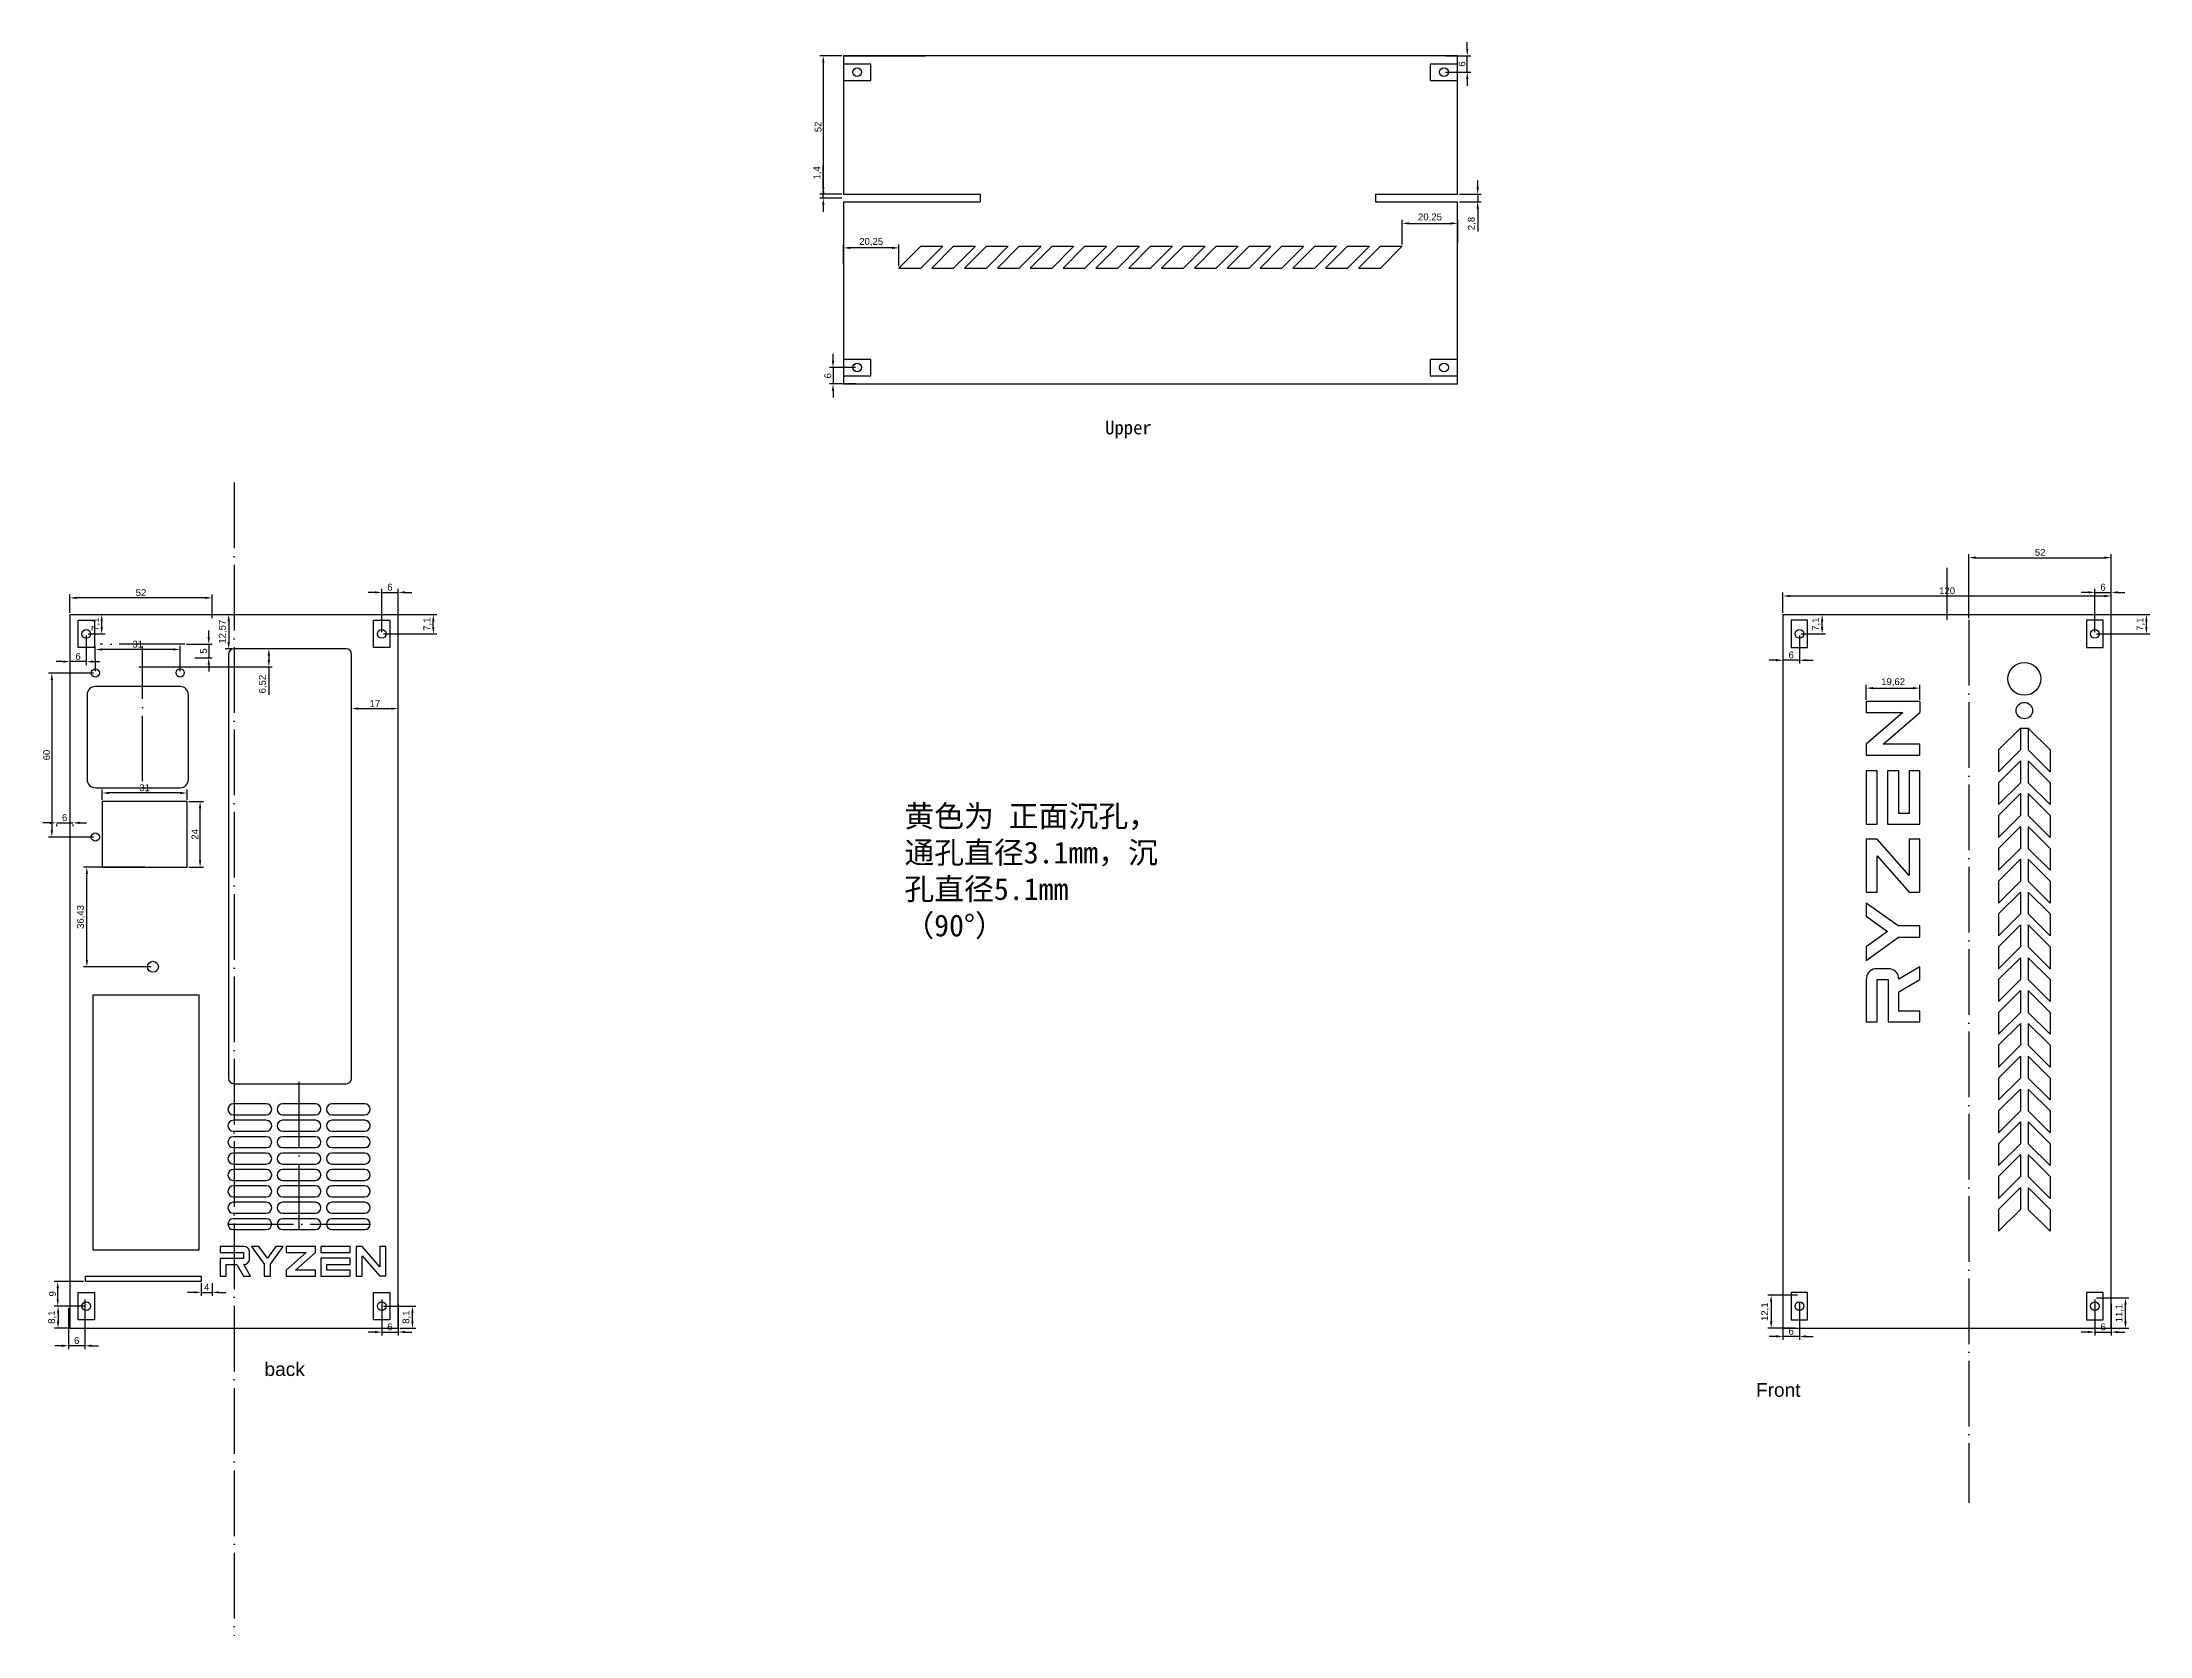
# Model space of a CAD drawing. Header units: millimetres. Extents: x 1701 to 2471, y 1143 to 1726.
import ezdxf

# ---------------------------------------------------------------- set-up
doc = ezdxf.new("R2010")
doc.units = ezdxf.units.MM
doc.linetypes.add('ACAD_ISO04W100', pattern=[30, 24, -3, 0, -3])
for name, color, linetype in [('discriptions', 40, 'Continuous'), ('marks', 12, 'Continuous'), ('matx', 102, 'Continuous'), ('matx-3', 50, 'Continuous'), ('middleline', 8, 'ACAD_ISO04W100')]:
    doc.layers.add(name, color=color, linetype=linetype)
doc.styles.get("Standard").update_dxf_attribs({"font": 'arial.ttf'})
doc.dimstyles.new('ISO-25', dxfattribs={"dimtxt": 2.5, "dimasz": 2.5, "dimexe": 1.25, "dimexo": 0.625, "dimtad": 1, "dimtxsty": 'Standard', "dimcen": 2.5, "dimadec": 0, "dimazin": 0, "dimtfac": 1, "dimtmove": 0, "dimatfit": 3, "dimfxl": 1, "dimarcsym": 0})

msp = doc.modelspace()

# ---------------------------------------------------------------- texts
at = {"layer": 'discriptions', "attachment_point": 1}
for s, width, gutter_width, insert, char_height in [('{\\fSimSun|b0|i0|c134|p2;Upper}', 36.26637, 25, (2089.118, 1587.708), 5), ('{\\fSimSun|b0|i0|c134|p2;黄色为 正面沉孔，通孔直径3.1mm，沉孔直径5.1mm（90°）}', 93.64036, 12.5, (2015.693, 1447.142), 8), ('back', 44.73432, 25, (1781.803, 1243.389), 5), ('Front', 49.49296, 25, (2326.991, 1235.778), 5)]:
    msp.add_mtext_dynamic_manual_height_columns(s, width=width, gutter_width=gutter_width, heights=[0], dxfattribs=dict(at, insert=insert, char_height=char_height))

# ---------------------------------------------------------------- blocks, each defined once
blk = doc.blocks.new('*D12')
at = {"layer": 'Defpoints', "color": 0, "transparency": 16777216}
for p in [(1715.66, 1516.84), (1722.3, 1516.84), (1716.66, 1509.74)]:
    blk.add_point(p, dxfattribs=at)
at = {"layer": 'marks', "color": 0, "lineweight": -2, "transparency": 16777216}
for p, q in [((1716.29, 1516.84), (1723.55, 1516.84)), ((1722.3, 1512.24), (1722.3, 1514.34)), ((1717.29, 1509.74), (1723.55, 1509.74))]:
    blk.add_line(p, q, dxfattribs=at)
at = {"layer": 'marks', "color": 0, "transparency": 16777216}
for points in [[(1721.88, 1514.34), (1722.72, 1514.34), (1722.3, 1516.84)], [(1721.88, 1512.24), (1722.72, 1512.24), (1722.3, 1509.74)]]:
    blk.add_solid(points, dxfattribs=at)
at = {"layer": 'marks', "color": 0, "transparency": 16777216, "insert": (1720.17, 1513.29), "char_height": 2.5, "attachment_point": 5, "rotation": 90}
blk.add_mtext('7,1', dxfattribs=at)
blk = doc.blocks.new('*D13')
at = {"layer": 'Defpoints', "color": 0, "transparency": 16777216}
for p in [(1710.66, 1509.84), (1716.66, 1509.74), (1710.66, 1499.6)]:
    blk.add_point(p, dxfattribs=at)
at = {"layer": 'marks', "color": 0, "lineweight": -2, "transparency": 16777216}
for p, q in [((1710.66, 1509.22), (1710.66, 1498.35)), ((1716.66, 1509.12), (1716.66, 1498.35)), ((1708.16, 1499.6), (1705.66, 1499.6)), ((1716.66, 1499.6), (1710.66, 1499.6)), ((1719.16, 1499.6), (1721.66, 1499.6))]:
    blk.add_line(p, q, dxfattribs=at)
at = {"layer": 'marks', "color": 0, "transparency": 16777216}
for points in [[(1708.16, 1500.02), (1708.16, 1499.19), (1710.66, 1499.6)], [(1719.16, 1500.02), (1719.16, 1499.19), (1716.66, 1499.6)]]:
    blk.add_solid(points, dxfattribs=at)
at = {"layer": 'marks', "color": 0, "transparency": 16777216, "insert": (1713.66, 1501.5), "char_height": 2.5, "attachment_point": 5}
blk.add_mtext('6', dxfattribs=at)
blk = doc.blocks.new('*D14')
at = {"layer": 'Defpoints', "color": 0, "transparency": 16777216}
for p in [(1710.16, 1263.84), (1716.16, 1266.94), (1710.16, 1249.45)]:
    blk.add_point(p, dxfattribs=at)
at = {"layer": 'marks', "color": 0, "lineweight": -2, "transparency": 16777216}
for p, q in [((1716.16, 1266.32), (1716.16, 1248.2)), ((1710.16, 1263.22), (1710.16, 1248.2)), ((1707.66, 1249.45), (1705.16, 1249.45)), ((1716.16, 1249.45), (1710.16, 1249.45)), ((1718.66, 1249.45), (1721.16, 1249.45))]:
    blk.add_line(p, q, dxfattribs=at)
at = {"layer": 'marks', "color": 0, "transparency": 16777216}
for points in [[(1707.66, 1249.87), (1707.66, 1249.03), (1710.16, 1249.45)], [(1718.66, 1249.87), (1718.66, 1249.03), (1716.16, 1249.45)]]:
    blk.add_solid(points, dxfattribs=at)
at = {"layer": 'marks', "color": 0, "transparency": 16777216, "insert": (1713.16, 1251.35), "char_height": 2.5, "attachment_point": 5}
blk.add_mtext('6', dxfattribs=at)
blk = doc.blocks.new('*D15')
at = {"layer": 'Defpoints', "color": 0, "transparency": 16777216}
for p in [(1716.66, 1263.94), (1706.35, 1255.84), (1710.66, 1255.84)]:
    blk.add_point(p, dxfattribs=at)
at = {"layer": 'marks', "color": 0, "lineweight": -2, "transparency": 16777216}
for p, q in [((1716.04, 1263.94), (1705.1, 1263.94)), ((1710.04, 1255.84), (1705.1, 1255.84)), ((1706.35, 1261.44), (1706.35, 1258.34))]:
    blk.add_line(p, q, dxfattribs=at)
at = {"layer": 'marks', "color": 0, "transparency": 16777216}
for points in [[(1705.93, 1261.44), (1706.76, 1261.44), (1706.35, 1263.94)], [(1705.93, 1258.34), (1706.76, 1258.34), (1706.35, 1255.84)]]:
    blk.add_solid(points, dxfattribs=at)
at = {"layer": 'marks', "color": 0, "transparency": 16777216, "insert": (1704.22, 1259.89), "char_height": 2.5, "attachment_point": 5, "rotation": 90}
blk.add_mtext('8,1', dxfattribs=at)
blk = doc.blocks.new('*D16')
at = {"layer": 'Defpoints', "color": 0, "transparency": 16777216}
for p in [(1824.67, 1266.94), (1830.66, 1265.45), (1830.66, 1254.44)]:
    blk.add_point(p, dxfattribs=at)
at = {"layer": 'marks', "color": 0, "lineweight": -2, "transparency": 16777216}
for p, q in [((1824.67, 1266.32), (1824.67, 1253.19)), ((1830.66, 1264.83), (1830.66, 1253.19)), ((1822.17, 1254.44), (1819.67, 1254.44)), ((1824.67, 1254.44), (1830.66, 1254.44)), ((1833.16, 1254.44), (1835.66, 1254.44))]:
    blk.add_line(p, q, dxfattribs=at)
at = {"layer": 'marks', "color": 0, "transparency": 16777216}
for points in [[(1822.17, 1254.86), (1822.17, 1254.02), (1824.67, 1254.44)], [(1833.16, 1254.86), (1833.16, 1254.02), (1830.66, 1254.44)]]:
    blk.add_solid(points, dxfattribs=at)
at = {"layer": 'marks', "color": 0, "transparency": 16777216, "insert": (1827.66, 1256.34), "char_height": 2.5, "attachment_point": 5}
blk.add_mtext('6', dxfattribs=at)
blk = doc.blocks.new('*D17')
at = {"layer": 'Defpoints', "color": 0, "transparency": 16777216}
for p in [(1824.67, 1263.94), (1835.87, 1263.94), (1830.66, 1255.84)]:
    blk.add_point(p, dxfattribs=at)
at = {"layer": 'marks', "color": 0, "lineweight": -2, "transparency": 16777216}
for p, q in [((1825.29, 1263.94), (1837.12, 1263.94)), ((1831.29, 1255.84), (1837.12, 1255.84)), ((1835.87, 1258.34), (1835.87, 1261.44))]:
    blk.add_line(p, q, dxfattribs=at)
at = {"layer": 'marks', "color": 0, "transparency": 16777216}
for points in [[(1835.46, 1261.44), (1836.29, 1261.44), (1835.87, 1263.94)], [(1835.46, 1258.34), (1836.29, 1258.34), (1835.87, 1255.84)]]:
    blk.add_solid(points, dxfattribs=at)
at = {"layer": 'marks', "color": 0, "transparency": 16777216, "insert": (1833.75, 1259.89), "char_height": 2.5, "attachment_point": 5, "rotation": 90}
blk.add_mtext('8,1', dxfattribs=at)
blk = doc.blocks.new('*D18')
at = {"layer": 'Defpoints', "color": 0, "transparency": 16777216}
for p in [(1820.66, 1516.84), (1843.52, 1516.84), (1824.66, 1509.74)]:
    blk.add_point(p, dxfattribs=at)
at = {"layer": 'marks', "color": 0, "lineweight": -2, "transparency": 16777216}
for p, q in [((1821.29, 1516.84), (1844.77, 1516.84)), ((1843.52, 1512.24), (1843.52, 1514.34)), ((1825.29, 1509.74), (1844.77, 1509.74))]:
    blk.add_line(p, q, dxfattribs=at)
at = {"layer": 'marks', "color": 0, "transparency": 16777216}
for points in [[(1843.1, 1514.34), (1843.94, 1514.34), (1843.52, 1516.84)], [(1843.1, 1512.24), (1843.94, 1512.24), (1843.52, 1509.74)]]:
    blk.add_solid(points, dxfattribs=at)
at = {"layer": 'marks', "color": 0, "transparency": 16777216, "insert": (1841.39, 1513.29), "char_height": 2.5, "attachment_point": 5, "rotation": 90}
blk.add_mtext('7,1', dxfattribs=at)
blk = doc.blocks.new('*D19')
at = {"layer": 'Defpoints', "color": 0, "transparency": 16777216}
for p in [(1830.66, 1524.93), (1824.66, 1509.74), (1830.66, 1504.84)]:
    blk.add_point(p, dxfattribs=at)
at = {"layer": 'marks', "color": 0, "lineweight": -2, "transparency": 16777216}
for p, q in [((1824.66, 1510.37), (1824.66, 1526.18)), ((1830.66, 1505.47), (1830.66, 1526.18)), ((1822.16, 1524.93), (1819.66, 1524.93)), ((1824.66, 1524.93), (1830.66, 1524.93)), ((1833.16, 1524.93), (1835.66, 1524.93))]:
    blk.add_line(p, q, dxfattribs=at)
at = {"layer": 'marks', "color": 0, "transparency": 16777216}
for points in [[(1822.16, 1525.35), (1822.16, 1524.52), (1824.66, 1524.93)], [(1833.16, 1525.35), (1833.16, 1524.52), (1830.66, 1524.93)]]:
    blk.add_solid(points, dxfattribs=at)
at = {"layer": 'marks', "color": 0, "transparency": 16777216, "insert": (1827.66, 1526.83), "char_height": 2.5, "attachment_point": 5}
blk.add_mtext('6', dxfattribs=at)
blk = doc.blocks.new('*D23')
at = {"layer": 'Defpoints', "color": 0, "transparency": 16777216}
for p in [(2341.87, 1516.84), (2351.19, 1516.84), (2342.87, 1509.74)]:
    blk.add_point(p, dxfattribs=at)
at = {"layer": 'marks', "color": 0, "lineweight": -2, "transparency": 16777216}
for p, q in [((2342.49, 1516.84), (2352.44, 1516.84)), ((2351.19, 1512.24), (2351.19, 1514.34)), ((2343.5, 1509.74), (2352.44, 1509.74))]:
    blk.add_line(p, q, dxfattribs=at)
at = {"layer": 'marks', "color": 0, "transparency": 16777216}
for points in [[(2350.77, 1514.34), (2351.61, 1514.34), (2351.19, 1516.84)], [(2350.77, 1512.24), (2351.61, 1512.24), (2351.19, 1509.74)]]:
    blk.add_solid(points, dxfattribs=at)
at = {"layer": 'marks', "color": 0, "transparency": 16777216, "insert": (2349.06, 1513.29), "char_height": 2.5, "attachment_point": 5, "rotation": 90}
blk.add_mtext('7,1', dxfattribs=at)
blk = doc.blocks.new('*D24')
at = {"layer": 'Defpoints', "color": 0, "transparency": 16777216}
for p in [(2336.87, 1509.84), (2342.87, 1509.74), (2336.87, 1500.12)]:
    blk.add_point(p, dxfattribs=at)
at = {"layer": 'marks', "color": 0, "lineweight": -2, "transparency": 16777216}
for p, q in [((2336.87, 1509.22), (2336.87, 1498.87)), ((2342.87, 1509.12), (2342.87, 1498.87)), ((2334.37, 1500.12), (2331.87, 1500.12)), ((2342.87, 1500.12), (2336.87, 1500.12)), ((2345.37, 1500.12), (2347.87, 1500.12))]:
    blk.add_line(p, q, dxfattribs=at)
at = {"layer": 'marks', "color": 0, "transparency": 16777216}
for points in [[(2334.37, 1500.54), (2334.37, 1499.71), (2336.87, 1500.12)], [(2345.37, 1500.54), (2345.37, 1499.71), (2342.87, 1500.12)]]:
    blk.add_solid(points, dxfattribs=at)
at = {"layer": 'marks', "color": 0, "transparency": 16777216, "insert": (2339.87, 1502.03), "char_height": 2.5, "attachment_point": 5}
blk.add_mtext('6', dxfattribs=at)
blk = doc.blocks.new('*D25')
at = {"layer": 'Defpoints', "color": 0, "transparency": 16777216}
for p in [(2336.87, 1263.84), (2342.87, 1265.94), (2336.87, 1252.86)]:
    blk.add_point(p, dxfattribs=at)
at = {"layer": 'marks', "color": 0, "lineweight": -2, "transparency": 16777216}
for p, q in [((2342.87, 1265.32), (2342.87, 1251.61)), ((2336.87, 1263.22), (2336.87, 1251.61)), ((2334.37, 1252.86), (2331.87, 1252.86)), ((2342.87, 1252.86), (2336.87, 1252.86)), ((2345.37, 1252.86), (2347.87, 1252.86))]:
    blk.add_line(p, q, dxfattribs=at)
at = {"layer": 'marks', "color": 0, "transparency": 16777216}
for points in [[(2334.37, 1253.28), (2334.37, 1252.44), (2336.87, 1252.86)], [(2345.37, 1253.28), (2345.37, 1252.44), (2342.87, 1252.86)]]:
    blk.add_solid(points, dxfattribs=at)
at = {"layer": 'marks', "color": 0, "transparency": 16777216, "insert": (2339.87, 1254.76), "char_height": 2.5, "attachment_point": 5}
blk.add_mtext('6', dxfattribs=at)
blk = doc.blocks.new('*D26')
at = {"layer": 'Defpoints', "color": 0, "transparency": 16777216}
for p in [(2342.87, 1267.94), (2332.55, 1255.84), (2341.87, 1255.84)]:
    blk.add_point(p, dxfattribs=at)
at = {"layer": 'marks', "color": 0, "lineweight": -2, "transparency": 16777216}
for p, q in [((2342.24, 1267.94), (2331.3, 1267.94)), ((2332.55, 1265.44), (2332.55, 1258.34)), ((2341.24, 1255.84), (2331.3, 1255.84))]:
    blk.add_line(p, q, dxfattribs=at)
at = {"layer": 'marks', "color": 0, "transparency": 16777216}
for points in [[(2332.14, 1265.44), (2332.97, 1265.44), (2332.55, 1267.94)], [(2332.14, 1258.34), (2332.97, 1258.34), (2332.55, 1255.84)]]:
    blk.add_solid(points, dxfattribs=at)
at = {"layer": 'marks', "color": 0, "transparency": 16777216, "insert": (2330.43, 1261.89), "char_height": 2.5, "attachment_point": 5, "rotation": 90}
blk.add_mtext('12,1', dxfattribs=at)
blk = doc.blocks.new('*D27')
at = {"layer": 'Defpoints', "color": 0, "transparency": 16777216}
for p in [(2450.87, 1266.94), (2456.87, 1265.45), (2456.87, 1254.44)]:
    blk.add_point(p, dxfattribs=at)
at = {"layer": 'marks', "color": 0, "lineweight": -2, "transparency": 16777216}
for p, q in [((2450.87, 1266.32), (2450.87, 1253.19)), ((2456.87, 1264.83), (2456.87, 1253.19)), ((2448.37, 1254.44), (2445.87, 1254.44)), ((2450.87, 1254.44), (2456.87, 1254.44)), ((2459.37, 1254.44), (2461.87, 1254.44))]:
    blk.add_line(p, q, dxfattribs=at)
at = {"layer": 'marks', "color": 0, "transparency": 16777216}
for points in [[(2448.37, 1254.86), (2448.37, 1254.02), (2450.87, 1254.44)], [(2459.37, 1254.86), (2459.37, 1254.02), (2456.87, 1254.44)]]:
    blk.add_solid(points, dxfattribs=at)
at = {"layer": 'marks', "color": 0, "transparency": 16777216, "insert": (2453.87, 1256.34), "char_height": 2.5, "attachment_point": 5}
blk.add_mtext('6', dxfattribs=at)
blk = doc.blocks.new('*D28')
at = {"layer": 'Defpoints', "color": 0, "transparency": 16777216}
for p in [(2450.87, 1266.94), (2462.08, 1266.94), (2453.31, 1255.84)]:
    blk.add_point(p, dxfattribs=at)
at = {"layer": 'marks', "color": 0, "lineweight": -2, "transparency": 16777216}
for p, q in [((2451.5, 1266.94), (2463.33, 1266.94)), ((2462.08, 1258.34), (2462.08, 1264.44)), ((2453.93, 1255.84), (2463.33, 1255.84))]:
    blk.add_line(p, q, dxfattribs=at)
at = {"layer": 'marks', "color": 0, "transparency": 16777216}
for points in [[(2461.66, 1264.44), (2462.5, 1264.44), (2462.08, 1266.94)], [(2461.66, 1258.34), (2462.5, 1258.34), (2462.08, 1255.84)]]:
    blk.add_solid(points, dxfattribs=at)
at = {"layer": 'marks', "color": 0, "transparency": 16777216, "insert": (2459.95, 1261.39), "char_height": 2.5, "attachment_point": 5, "rotation": 90}
blk.add_mtext('11,1', dxfattribs=at)
blk = doc.blocks.new('*D29')
at = {"layer": 'Defpoints', "color": 0, "transparency": 16777216}
for p in [(2446.87, 1516.84), (2469.73, 1516.84), (2450.87, 1509.74)]:
    blk.add_point(p, dxfattribs=at)
at = {"layer": 'marks', "color": 0, "lineweight": -2, "transparency": 16777216}
for p, q in [((2447.49, 1516.84), (2470.98, 1516.84)), ((2469.73, 1512.24), (2469.73, 1514.34)), ((2451.49, 1509.74), (2470.98, 1509.74))]:
    blk.add_line(p, q, dxfattribs=at)
at = {"layer": 'marks', "color": 0, "transparency": 16777216}
for points in [[(2469.31, 1514.34), (2470.14, 1514.34), (2469.73, 1516.84)], [(2469.31, 1512.24), (2470.14, 1512.24), (2469.73, 1509.74)]]:
    blk.add_solid(points, dxfattribs=at)
at = {"layer": 'marks', "color": 0, "transparency": 16777216, "insert": (2467.6, 1513.29), "char_height": 2.5, "attachment_point": 5, "rotation": 90}
blk.add_mtext('7,1', dxfattribs=at)
blk = doc.blocks.new('*D30')
at = {"layer": 'Defpoints', "color": 0, "transparency": 16777216}
for p in [(2456.87, 1524.93), (2450.87, 1509.74), (2456.87, 1504.84)]:
    blk.add_point(p, dxfattribs=at)
at = {"layer": 'marks', "color": 0, "lineweight": -2, "transparency": 16777216}
for p, q in [((2450.87, 1510.37), (2450.87, 1526.18)), ((2456.87, 1505.47), (2456.87, 1526.18)), ((2448.37, 1524.93), (2445.87, 1524.93)), ((2450.87, 1524.93), (2456.87, 1524.93)), ((2459.37, 1524.93), (2461.87, 1524.93))]:
    blk.add_line(p, q, dxfattribs=at)
at = {"layer": 'marks', "color": 0, "transparency": 16777216}
for points in [[(2448.37, 1525.35), (2448.37, 1524.52), (2450.87, 1524.93)], [(2459.37, 1525.35), (2459.37, 1524.52), (2456.87, 1524.93)]]:
    blk.add_solid(points, dxfattribs=at)
at = {"layer": 'marks', "color": 0, "transparency": 16777216, "insert": (2453.87, 1526.83), "char_height": 2.5, "attachment_point": 5}
blk.add_mtext('6', dxfattribs=at)
blk = doc.blocks.new('*D31')
at = {"layer": 'Defpoints', "color": 0, "transparency": 16777216}
for p in [(1986.08, 1670.54), (1993.46, 1670.54), (1993.46, 1669.14)]:
    blk.add_point(p, dxfattribs=at)
at = {"layer": 'marks', "color": 0, "lineweight": -2, "transparency": 16777216}
for p, q in [((1986.08, 1673.04), (1986.08, 1681.09)), ((1992.83, 1670.54), (1984.83, 1670.54)), ((1992.83, 1669.14), (1984.83, 1669.14)), ((1986.08, 1669.14), (1986.08, 1670.54)), ((1986.08, 1666.64), (1986.08, 1664.14))]:
    blk.add_line(p, q, dxfattribs=at)
at = {"layer": 'marks', "color": 0, "transparency": 16777216}
for points in [[(1985.66, 1673.04), (1986.49, 1673.04), (1986.08, 1670.54)], [(1985.66, 1666.64), (1986.49, 1666.64), (1986.08, 1669.14)]]:
    blk.add_solid(points, dxfattribs=at)
at = {"layer": 'marks', "color": 0, "transparency": 16777216, "insert": (1983.95, 1678.32), "char_height": 2.5, "attachment_point": 5, "rotation": 90}
blk.add_mtext('1,4', dxfattribs=at)
blk = doc.blocks.new('*D32')
at = {"layer": 'Defpoints', "color": 0, "transparency": 16777216}
for p in [(1993.46, 1721.14), (1986.08, 1669.14), (1993.46, 1669.14)]:
    blk.add_point(p, dxfattribs=at)
at = {"layer": 'marks', "color": 0, "lineweight": -2, "transparency": 16777216}
for p, q in [((1992.83, 1721.14), (1984.83, 1721.14)), ((1986.08, 1718.64), (1986.08, 1671.64)), ((1992.83, 1669.14), (1984.83, 1669.14))]:
    blk.add_line(p, q, dxfattribs=at)
at = {"layer": 'marks', "color": 0, "transparency": 16777216}
for points in [[(1985.66, 1718.64), (1986.49, 1718.64), (1986.08, 1721.14)], [(1985.66, 1671.64), (1986.49, 1671.64), (1986.08, 1669.14)]]:
    blk.add_solid(points, dxfattribs=at)
at = {"layer": 'marks', "color": 0, "transparency": 16777216, "insert": (1984.18, 1695.14), "char_height": 2.5, "attachment_point": 5, "rotation": 90}
blk.add_mtext('52', dxfattribs=at)
blk = doc.blocks.new('*D33')
at = {"layer": 'Defpoints', "color": 0, "transparency": 16777216}
for p in [(2456.87, 1523.61), (2336.87, 1516.84), (2456.87, 1516.84)]:
    blk.add_point(p, dxfattribs=at)
at = {"layer": 'marks', "color": 0, "lineweight": -2, "transparency": 16777216}
for p, q in [((2336.87, 1517.47), (2336.87, 1524.86)), ((2339.37, 1523.61), (2454.37, 1523.61)), ((2456.87, 1517.47), (2456.87, 1524.86))]:
    blk.add_line(p, q, dxfattribs=at)
at = {"layer": 'marks', "color": 0, "transparency": 16777216}
for points in [[(2339.37, 1524.02), (2339.37, 1523.19), (2336.87, 1523.61)], [(2454.37, 1524.02), (2454.37, 1523.19), (2456.87, 1523.61)]]:
    blk.add_solid(points, dxfattribs=at)
at = {"layer": 'marks', "color": 0, "transparency": 16777216, "insert": (2396.87, 1525.51), "char_height": 2.5, "attachment_point": 5}
blk.add_mtext('120', dxfattribs=at)
blk = doc.blocks.new('*D10')
at = {"layer": 'Defpoints', "color": 0, "transparency": 16777216}
for p in [(2456.87, 1537.62), (2404.87, 1514.84), (2456.87, 1514.84)]:
    blk.add_point(p, dxfattribs=at)
at = {"layer": 'marks', "color": 0, "lineweight": -2, "transparency": 16777216}
for p, q in [((2404.87, 1515.47), (2404.87, 1538.87)), ((2407.37, 1537.62), (2454.37, 1537.62)), ((2456.87, 1515.47), (2456.87, 1538.87))]:
    blk.add_line(p, q, dxfattribs=at)
at = {"layer": 'marks', "color": 0, "transparency": 16777216}
for points in [[(2407.37, 1538.04), (2407.37, 1537.21), (2404.87, 1537.62)], [(2454.37, 1538.04), (2454.37, 1537.21), (2456.87, 1537.62)]]:
    blk.add_solid(points, dxfattribs=at)
at = {"layer": 'marks', "color": 0, "transparency": 16777216, "insert": (2430.87, 1539.53), "char_height": 2.5, "attachment_point": 5}
blk.add_mtext('52', dxfattribs=at)
blk = doc.blocks.new('*D34')
at = {"layer": 'Defpoints', "color": 0, "transparency": 16777216}
for p in [(2386.94, 1489.92), (2367.32, 1485.03), (2386.94, 1485.03)]:
    blk.add_point(p, dxfattribs=at)
at = {"layer": 'marks', "color": 0, "lineweight": -2, "transparency": 16777216}
for p, q in [((2367.32, 1485.66), (2367.32, 1491.17)), ((2369.82, 1489.92), (2384.44, 1489.92)), ((2386.94, 1485.66), (2386.94, 1491.17))]:
    blk.add_line(p, q, dxfattribs=at)
at = {"layer": 'marks', "color": 0, "transparency": 16777216}
for points in [[(2369.82, 1490.33), (2369.82, 1489.5), (2367.32, 1489.92)], [(2384.44, 1490.33), (2384.44, 1489.5), (2386.94, 1489.92)]]:
    blk.add_solid(points, dxfattribs=at)
at = {"layer": 'marks', "color": 0, "transparency": 16777216, "insert": (2377.13, 1492.04), "char_height": 2.5, "attachment_point": 5}
blk.add_mtext('19,62', dxfattribs=at)
blk = doc.blocks.new('*D35')
at = {"layer": 'Defpoints', "color": 0, "transparency": 16777216}
for p in [(1710.66, 1522.93), (1710.66, 1516.84), (1762.67, 1514.84)]:
    blk.add_point(p, dxfattribs=at)
at = {"layer": 'marks', "color": 0, "lineweight": -2, "transparency": 16777216}
for p, q in [((1710.66, 1517.47), (1710.66, 1524.18)), ((1760.17, 1522.93), (1713.16, 1522.93)), ((1762.67, 1515.47), (1762.67, 1524.18))]:
    blk.add_line(p, q, dxfattribs=at)
at = {"layer": 'marks', "color": 0, "transparency": 16777216}
for points in [[(1713.16, 1523.35), (1713.16, 1522.51), (1710.66, 1522.93)], [(1760.17, 1523.35), (1760.17, 1522.51), (1762.67, 1522.93)]]:
    blk.add_solid(points, dxfattribs=at)
at = {"layer": 'marks', "color": 0, "transparency": 16777216, "insert": (1736.66, 1524.83), "char_height": 2.5, "attachment_point": 5}
blk.add_mtext('52', dxfattribs=at)
blk = doc.blocks.new('*D36')
at = {"layer": 'Defpoints', "color": 0, "transparency": 16777216}
for p in [(1768.73, 1516.84), (1768.73, 1504.27), (1770.66, 1504.27)]:
    blk.add_point(p, dxfattribs=at)
at = {"layer": 'marks', "color": 0, "lineweight": -2, "transparency": 16777216}
for p, q in [((1768.73, 1514.34), (1768.73, 1506.77)), ((1769.36, 1516.84), (1769.98, 1516.84)), ((1770.04, 1504.27), (1767.48, 1504.27))]:
    blk.add_line(p, q, dxfattribs=at)
at = {"layer": 'marks', "color": 0, "transparency": 16777216}
for points in [[(1768.31, 1514.34), (1769.15, 1514.34), (1768.73, 1516.84)], [(1768.31, 1506.77), (1769.15, 1506.77), (1768.73, 1504.27)]]:
    blk.add_solid(points, dxfattribs=at)
at = {"layer": 'marks', "color": 0, "transparency": 16777216, "insert": (1766.6, 1510.56), "char_height": 2.5, "attachment_point": 5, "rotation": 90}
blk.add_mtext('12,57', dxfattribs=at)
blk = doc.blocks.new('*D37')
at = {"layer": 'Defpoints', "color": 0, "transparency": 16777216}
for p in [(1813.66, 1482.42), (1830.66, 1482.42), (1830.66, 1478.49)]:
    blk.add_point(p, dxfattribs=at)
at = {"layer": 'marks', "color": 0, "lineweight": -2, "transparency": 16777216}
for p, q in [((1813.66, 1483.05), (1813.66, 1483.67)), ((1816.16, 1482.42), (1828.16, 1482.42)), ((1830.66, 1479.11), (1830.66, 1483.67))]:
    blk.add_line(p, q, dxfattribs=at)
at = {"layer": 'marks', "color": 0, "transparency": 16777216}
for points in [[(1816.16, 1482.84), (1816.16, 1482.01), (1813.66, 1482.42)], [(1828.16, 1482.84), (1828.16, 1482.01), (1830.66, 1482.42)]]:
    blk.add_solid(points, dxfattribs=at)
at = {"layer": 'marks', "color": 0, "transparency": 16777216, "insert": (1822.16, 1484.3), "char_height": 2.5, "attachment_point": 5}
blk.add_mtext('17', dxfattribs=at)
blk = doc.blocks.new('*D38')
at = {"layer": 'Defpoints', "color": 0, "transparency": 16777216}
for p in [(1783.4, 1504.27), (1735.29, 1497.75), (1783.4, 1497.75)]:
    blk.add_point(p, dxfattribs=at)
at = {"layer": 'marks', "color": 0, "lineweight": -2, "transparency": 16777216}
for p, q in [((1782.77, 1504.27), (1782.15, 1504.27)), ((1735.92, 1497.75), (1784.65, 1497.75)), ((1783.4, 1501.77), (1783.4, 1500.25)), ((1783.4, 1497.75), (1783.4, 1487.52))]:
    blk.add_line(p, q, dxfattribs=at)
at = {"layer": 'marks', "color": 0, "transparency": 16777216}
for points in [[(1782.98, 1501.77), (1783.82, 1501.77), (1783.4, 1504.27)], [(1782.98, 1500.25), (1783.82, 1500.25), (1783.4, 1497.75)]]:
    blk.add_solid(points, dxfattribs=at)
at = {"layer": 'marks', "color": 0, "transparency": 16777216, "insert": (1781.27, 1491.39), "char_height": 2.5, "attachment_point": 5, "rotation": 90}
blk.add_mtext('6,52', dxfattribs=at)
blk = doc.blocks.new('*D11')
at = {"layer": 'Defpoints', "color": 0, "transparency": 16777216}
for p in [(1705.75, 1440.64), (1711.75, 1440.64), (1711.75, 1440.64)]:
    blk.add_point(p, dxfattribs=at)
at = {"layer": 'marks', "color": 0, "lineweight": -2, "transparency": 16777216}
for p, q in [((1703.25, 1440.64), (1700.75, 1440.64)), ((1705.75, 1440.64), (1711.75, 1440.64)), ((1705.75, 1440.02), (1705.75, 1439.39)), ((1711.75, 1440.02), (1711.75, 1439.39)), ((1714.25, 1440.64), (1716.75, 1440.64))]:
    blk.add_line(p, q, dxfattribs=at)
at = {"layer": 'marks', "color": 0, "transparency": 16777216}
for points in [[(1703.25, 1441.06), (1703.25, 1440.23), (1705.75, 1440.64)], [(1714.25, 1441.06), (1714.25, 1440.23), (1711.75, 1440.64)]]:
    blk.add_solid(points, dxfattribs=at)
at = {"layer": 'marks', "color": 0, "transparency": 16777216, "insert": (1708.75, 1442.54), "char_height": 2.5, "attachment_point": 5}
blk.add_mtext('6', dxfattribs=at)
blk = doc.blocks.new('*D39')
at = {"layer": 'Defpoints', "color": 0, "transparency": 16777216}
for p in [(1719.98, 1495.45), (1704.07, 1435.45), (1719.98, 1435.45)]:
    blk.add_point(p, dxfattribs=at)
at = {"layer": 'marks', "color": 0, "lineweight": -2, "transparency": 16777216}
for p, q in [((1719.35, 1495.45), (1702.82, 1495.45)), ((1704.07, 1492.95), (1704.07, 1437.95)), ((1719.35, 1435.45), (1702.82, 1435.45))]:
    blk.add_line(p, q, dxfattribs=at)
at = {"layer": 'marks', "color": 0, "transparency": 16777216}
for points in [[(1703.66, 1492.95), (1704.49, 1492.95), (1704.07, 1495.45)], [(1703.66, 1437.95), (1704.49, 1437.95), (1704.07, 1435.45)]]:
    blk.add_solid(points, dxfattribs=at)
at = {"layer": 'marks', "color": 0, "transparency": 16777216, "insert": (1702.17, 1465.45), "char_height": 2.5, "attachment_point": 5, "rotation": 90}
blk.add_mtext('60', dxfattribs=at)
blk = doc.blocks.new('*D40')
at = {"layer": 'Defpoints', "color": 0, "transparency": 16777216}
for p in [(1719.97, 1504.04), (1719.98, 1495.45), (1750.98, 1495.49)]:
    blk.add_point(p, dxfattribs=at)
at = {"layer": 'marks', "color": 0, "lineweight": -2, "transparency": 16777216}
for p, q in [((1719.98, 1496.07), (1719.96, 1505.29)), ((1748.47, 1504.08), (1722.47, 1504.04)), ((1750.98, 1496.11), (1750.97, 1505.33))]:
    blk.add_line(p, q, dxfattribs=at)
at = {"layer": 'marks', "color": 0, "transparency": 16777216}
for points in [[(1722.46, 1504.46), (1722.47, 1503.63), (1719.97, 1504.04)], [(1748.47, 1504.49), (1748.47, 1503.66), (1750.97, 1504.08)]]:
    blk.add_solid(points, dxfattribs=at)
at = {"layer": 'marks', "color": 0, "transparency": 16777216, "insert": (1735.46, 1505.96), "char_height": 2.5, "attachment_point": 5, "rotation": 0.07268}
blk.add_mtext('31', dxfattribs=at)
blk = doc.blocks.new('*D41')
at = {"layer": 'Defpoints', "color": 0, "transparency": 16777216}
for p in [(1722.48, 1451.57), (1722.48, 1448.45), (1753.48, 1448.45)]:
    blk.add_point(p, dxfattribs=at)
at = {"layer": 'marks', "color": 0, "lineweight": -2, "transparency": 16777216}
for p, q in [((1722.48, 1449.07), (1722.48, 1452.82)), ((1750.98, 1451.57), (1724.98, 1451.57)), ((1753.48, 1449.07), (1753.48, 1452.82))]:
    blk.add_line(p, q, dxfattribs=at)
at = {"layer": 'marks', "color": 0, "transparency": 16777216}
for points in [[(1724.98, 1451.98), (1724.98, 1451.15), (1722.48, 1451.57)], [(1750.98, 1451.98), (1750.98, 1451.15), (1753.48, 1451.57)]]:
    blk.add_solid(points, dxfattribs=at)
at = {"layer": 'marks', "color": 0, "transparency": 16777216, "insert": (1737.98, 1453.47), "char_height": 2.5, "attachment_point": 5}
blk.add_mtext('31', dxfattribs=at)
blk = doc.blocks.new('*D42')
at = {"layer": 'Defpoints', "color": 0, "transparency": 16777216}
for p in [(1753.48, 1448.45), (1758.26, 1448.45), (1753.48, 1424.45)]:
    blk.add_point(p, dxfattribs=at)
at = {"layer": 'marks', "color": 0, "lineweight": -2, "transparency": 16777216}
for p, q in [((1754.1, 1448.45), (1759.51, 1448.45)), ((1758.26, 1426.95), (1758.26, 1445.95)), ((1754.1, 1424.45), (1759.51, 1424.45))]:
    blk.add_line(p, q, dxfattribs=at)
at = {"layer": 'marks', "color": 0, "transparency": 16777216}
for points in [[(1757.85, 1445.95), (1758.68, 1445.95), (1758.26, 1448.45)], [(1757.85, 1426.95), (1758.68, 1426.95), (1758.26, 1424.45)]]:
    blk.add_solid(points, dxfattribs=at)
at = {"layer": 'marks', "color": 0, "transparency": 16777216, "insert": (1756.38, 1436.45), "char_height": 2.5, "attachment_point": 5, "rotation": 90}
blk.add_mtext('24', dxfattribs=at)
blk = doc.blocks.new('*D43')
at = {"layer": 'Defpoints', "color": 0, "transparency": 16777216}
for p in [(1752.71, 1506.01), (1755.71, 1501), (1761.43, 1501)]:
    blk.add_point(p, dxfattribs=at)
at = {"layer": 'marks', "color": 0, "lineweight": -2, "transparency": 16777216}
for p, q in [((1761.43, 1508.51), (1761.43, 1511.01)), ((1753.34, 1506.01), (1762.68, 1506.01)), ((1761.43, 1506.01), (1761.43, 1501)), ((1756.33, 1501), (1762.68, 1501)), ((1761.43, 1498.5), (1761.43, 1496))]:
    blk.add_line(p, q, dxfattribs=at)
at = {"layer": 'marks', "color": 0, "transparency": 16777216}
for points in [[(1761.01, 1508.51), (1761.85, 1508.51), (1761.43, 1506.01)], [(1761.01, 1498.5), (1761.85, 1498.5), (1761.43, 1501)]]:
    blk.add_solid(points, dxfattribs=at)
at = {"layer": 'marks', "color": 0, "transparency": 16777216, "insert": (1759.53, 1503.51), "char_height": 2.5, "attachment_point": 5, "rotation": 90}
blk.add_mtext('5', dxfattribs=at)
blk = doc.blocks.new('*D20')
at = {"layer": 'Defpoints', "color": 0, "transparency": 16777216}
for p in [(1716.87, 1424.45), (1738.78, 1424.45), (1741.01, 1388.02)]:
    blk.add_point(p, dxfattribs=at)
at = {"layer": 'marks', "color": 0, "lineweight": -2, "transparency": 16777216}
for p, q in [((1738.15, 1424.45), (1715.62, 1424.45)), ((1716.87, 1390.52), (1716.87, 1421.95)), ((1740.38, 1388.02), (1715.62, 1388.02))]:
    blk.add_line(p, q, dxfattribs=at)
at = {"layer": 'marks', "color": 0, "transparency": 16777216}
for points in [[(1716.46, 1421.95), (1717.29, 1421.95), (1716.87, 1424.45)], [(1716.46, 1390.52), (1717.29, 1390.52), (1716.87, 1388.02)]]:
    blk.add_solid(points, dxfattribs=at)
at = {"layer": 'marks', "color": 0, "transparency": 16777216, "insert": (1714.75, 1406.23), "char_height": 2.5, "attachment_point": 5, "rotation": 90}
blk.add_mtext('36,43', dxfattribs=at)
blk = doc.blocks.new('*D21')
at = {"layer": 'Defpoints', "color": 0, "transparency": 16777216}
for p in [(1706.23, 1272.94), (1716.28, 1272.94), (1716.66, 1263.94)]:
    blk.add_point(p, dxfattribs=at)
at = {"layer": 'marks', "color": 0, "lineweight": -2, "transparency": 16777216}
for p, q in [((1715.65, 1272.94), (1704.98, 1272.94)), ((1716.04, 1263.94), (1704.98, 1263.94)), ((1706.23, 1266.44), (1706.23, 1270.44))]:
    blk.add_line(p, q, dxfattribs=at)
at = {"layer": 'marks', "color": 0, "transparency": 16777216}
for points in [[(1705.81, 1270.44), (1706.65, 1270.44), (1706.23, 1272.94)], [(1705.81, 1266.44), (1706.65, 1266.44), (1706.23, 1263.94)]]:
    blk.add_solid(points, dxfattribs=at)
at = {"layer": 'marks', "color": 0, "transparency": 16777216, "insert": (1704.33, 1268.44), "char_height": 2.5, "attachment_point": 5, "rotation": 90}
blk.add_mtext('9', dxfattribs=at)
blk = doc.blocks.new('*D22')
at = {"layer": 'Defpoints', "color": 0, "transparency": 16777216}
for p in [(1758.67, 1272.94), (1762.67, 1272.94), (1762.67, 1268.96)]:
    blk.add_point(p, dxfattribs=at)
at = {"layer": 'marks', "color": 0, "lineweight": -2, "transparency": 16777216}
for p, q in [((1758.67, 1272.32), (1758.67, 1267.71)), ((1762.67, 1272.32), (1762.67, 1267.71)), ((1756.17, 1268.96), (1753.67, 1268.96)), ((1758.67, 1268.96), (1762.67, 1268.96)), ((1765.17, 1268.96), (1767.67, 1268.96))]:
    blk.add_line(p, q, dxfattribs=at)
at = {"layer": 'marks', "color": 0, "transparency": 16777216}
for points in [[(1756.17, 1269.38), (1756.17, 1268.55), (1758.67, 1268.96)], [(1765.17, 1269.38), (1765.17, 1268.55), (1762.67, 1268.96)]]:
    blk.add_solid(points, dxfattribs=at)
at = {"layer": 'marks', "color": 0, "transparency": 16777216, "insert": (1760.67, 1270.84), "char_height": 2.5, "attachment_point": 5}
blk.add_mtext('4', dxfattribs=at)
blk = doc.blocks.new('*U4')
at = {"layer": 'matx'}
for p, q in [((-8, 0), (-8, 0)), ((6, 2), (-6, 2)), ((8, 0), (8, 0)), ((-6, -2), (6, -2))]:
    blk.add_line(p, q, dxfattribs=at)
for centre, start, end in [((-6, 0), 90, 180), ((-6, 0), 180, 270), ((6, 0), 0, 90), ((6, 0), 270, 0)]:
    blk.add_arc(centre, 2, start, end, dxfattribs=at)
blk = doc.blocks.new('*U5')
at = {"layer": 'matx', "color": 0, "linetype": 'ByBlock', "lineweight": -2, "transparency": 16777216}
for p in [(0, 42), (18, 42), (36, 42), (0, 36), (0, 30), (18, 36), (18, 30), (36, 36), (36, 30), (0, 24), (18, 24), (36, 24), (0, 18), (18, 18), (36, 18), (0, 12), (0, 6), (18, 12), (18, 6), (36, 12), (36, 6), (0, 0), (18, 0), (36, 0)]:
    blk.add_blockref('*U4', p, dxfattribs=at)
blk = doc.blocks.new('*U6')
for p, q in [((-8, -4), (0, 4)), ((0, 4), (8, 4)), ((0, -4), (8, 4)), ((-8, -4), (0, -4))]:
    blk.add_line(p, q)
blk = doc.blocks.new('*U7')
at = {"layer": 'matx', "color": 0, "linetype": 'ByBlock', "lineweight": -2, "transparency": 16777216}
for p in [(0, 0), (12, 0), (24, 0), (36, 0), (48, 0), (60, 0), (72, 0), (84, 0), (96, 0), (108, 0), (120, 0), (132, 0), (144, 0), (156, 0), (168, 0)]:
    blk.add_blockref('*U6', p, dxfattribs=at)
blk = doc.blocks.new('*U8')
for p, q in [((-8, -4), (0, 4)), ((0, 4), (8, 4)), ((0, -4), (8, 4)), ((-8, -4), (0, -4))]:
    blk.add_line(p, q)
blk = doc.blocks.new('*U9')
at = {"layer": 'matx', "color": 0, "linetype": 'ByBlock', "lineweight": -2, "transparency": 16777216}
for p in [(0, 0), (12, 0), (24, 0), (36, 0), (48, 0), (60, 0), (72, 0), (84, 0), (96, 0), (108, 0), (120, 0), (132, 0), (144, 0), (156, 0), (168, 0)]:
    blk.add_blockref('*U8', p, dxfattribs=at)
blk = doc.blocks.new('*D44')
at = {"layer": 'Defpoints', "color": 0, "transparency": 16777216}
for p in [(2212.96, 1721.14), (2221.47, 1721.14), (2212.96, 1715.14)]:
    blk.add_point(p, dxfattribs=at)
at = {"layer": 'marks', "color": 0, "lineweight": -2, "transparency": 16777216}
for p, q in [((2221.47, 1723.64), (2221.47, 1726.14)), ((2213.58, 1721.14), (2222.72, 1721.14)), ((2221.47, 1715.14), (2221.47, 1721.14)), ((2213.58, 1715.14), (2222.72, 1715.14)), ((2221.47, 1712.64), (2221.47, 1710.14))]:
    blk.add_line(p, q, dxfattribs=at)
at = {"layer": 'marks', "color": 0, "transparency": 16777216}
for points in [[(2221.05, 1723.64), (2221.89, 1723.64), (2221.47, 1721.14)], [(2221.05, 1712.64), (2221.89, 1712.64), (2221.47, 1715.14)]]:
    blk.add_solid(points, dxfattribs=at)
at = {"layer": 'marks', "color": 0, "transparency": 16777216, "insert": (2219.57, 1718.14), "char_height": 2.5, "attachment_point": 5, "rotation": 90}
blk.add_mtext('6', dxfattribs=at)
blk = doc.blocks.new('*D45')
at = {"layer": 'Defpoints', "color": 0, "transparency": 16777216}
for p in [(1998.46, 1607.14), (1989.63, 1601.14), (1998.46, 1601.14)]:
    blk.add_point(p, dxfattribs=at)
at = {"layer": 'marks', "color": 0, "lineweight": -2, "transparency": 16777216}
for p, q in [((1989.63, 1609.64), (1989.63, 1612.14)), ((1997.83, 1607.14), (1988.38, 1607.14)), ((1989.63, 1607.14), (1989.63, 1601.14)), ((1997.83, 1601.14), (1988.38, 1601.14)), ((1989.63, 1598.64), (1989.63, 1596.14))]:
    blk.add_line(p, q, dxfattribs=at)
at = {"layer": 'marks', "color": 0, "transparency": 16777216}
for points in [[(1989.21, 1609.64), (1990.04, 1609.64), (1989.63, 1607.14)], [(1989.21, 1598.64), (1990.04, 1598.64), (1989.63, 1601.14)]]:
    blk.add_solid(points, dxfattribs=at)
at = {"layer": 'marks', "color": 0, "transparency": 16777216, "insert": (1987.73, 1604.14), "char_height": 2.5, "attachment_point": 5, "rotation": 90}
blk.add_mtext('6', dxfattribs=at)
blk = doc.blocks.new('*U51')
for p, q in [((-8, -4), (0, 4)), ((0, 4), (8, 4)), ((0, -4), (8, 4)), ((-8, -4), (0, -4))]:
    blk.add_line(p, q)
blk = doc.blocks.new('*U52')
at = {"layer": 'matx', "color": 0, "linetype": 'ByBlock', "lineweight": -2, "transparency": 16777216}
for p in [(0, 0), (12, 0), (24, 0), (36, 0), (48, 0), (60, 0), (72, 0), (84, 0), (96, 0), (108, 0), (120, 0), (132, 0), (144, 0), (156, 0), (168, 0)]:
    blk.add_blockref('*U51', p, dxfattribs=at)
blk = doc.blocks.new('*D53')
at = {"layer": 'Defpoints', "color": 0, "transparency": 16777216}
for p in [(2217.96, 1659.86), (2197.71, 1651.54), (2217.96, 1652.42)]:
    blk.add_point(p, dxfattribs=at)
at = {"layer": 'marks', "color": 0, "lineweight": -2, "transparency": 16777216}
for p, q in [((2197.71, 1652.16), (2197.71, 1661.11)), ((2200.21, 1659.86), (2215.46, 1659.86)), ((2217.96, 1653.04), (2217.96, 1661.11))]:
    blk.add_line(p, q, dxfattribs=at)
at = {"layer": 'marks', "color": 0, "transparency": 16777216}
for points in [[(2200.21, 1660.28), (2200.21, 1659.45), (2197.71, 1659.86)], [(2215.46, 1660.28), (2215.46, 1659.45), (2217.96, 1659.86)]]:
    blk.add_solid(points, dxfattribs=at)
at = {"layer": 'marks', "color": 0, "transparency": 16777216, "insert": (2207.83, 1661.99), "char_height": 2.5, "attachment_point": 5}
blk.add_mtext('20,25', dxfattribs=at)
blk = doc.blocks.new('*D54')
at = {"layer": 'Defpoints', "color": 0, "transparency": 16777216}
for p in [(1993.46, 1650.9), (1993.46, 1644.42), (2013.71, 1643.54)]:
    blk.add_point(p, dxfattribs=at)
at = {"layer": 'marks', "color": 0, "lineweight": -2, "transparency": 16777216}
for p, q in [((1993.46, 1645.04), (1993.46, 1652.15)), ((2011.21, 1650.9), (1995.96, 1650.9)), ((2013.71, 1644.16), (2013.71, 1652.15))]:
    blk.add_line(p, q, dxfattribs=at)
at = {"layer": 'marks', "color": 0, "transparency": 16777216}
for points in [[(1995.96, 1651.32), (1995.96, 1650.49), (1993.46, 1650.9)], [(2011.21, 1651.32), (2011.21, 1650.49), (2013.71, 1650.9)]]:
    blk.add_solid(points, dxfattribs=at)
at = {"layer": 'marks', "color": 0, "transparency": 16777216, "insert": (2003.58, 1653.03), "char_height": 2.5, "attachment_point": 5}
blk.add_mtext('20,25', dxfattribs=at)
blk = doc.blocks.new('*D55')
at = {"layer": 'Defpoints', "color": 0, "transparency": 16777216}
for p in [(2217.96, 1670.54), (2217.96, 1667.74), (2225.29, 1667.74)]:
    blk.add_point(p, dxfattribs=at)
at = {"layer": 'marks', "color": 0, "lineweight": -2, "transparency": 16777216}
for p, q in [((2225.29, 1673.04), (2225.29, 1675.54)), ((2218.58, 1670.54), (2226.54, 1670.54)), ((2218.58, 1667.74), (2226.54, 1667.74)), ((2225.29, 1670.54), (2225.29, 1667.74)), ((2225.29, 1665.24), (2225.29, 1656.89))]:
    blk.add_line(p, q, dxfattribs=at)
at = {"layer": 'marks', "color": 0, "transparency": 16777216}
for points in [[(2224.87, 1673.04), (2225.71, 1673.04), (2225.29, 1670.54)], [(2224.87, 1665.24), (2225.71, 1665.24), (2225.29, 1667.74)]]:
    blk.add_solid(points, dxfattribs=at)
at = {"layer": 'marks', "color": 0, "transparency": 16777216, "insert": (2223.16, 1659.81), "char_height": 2.5, "attachment_point": 5, "rotation": 90}
blk.add_mtext('2,8', dxfattribs=at)

# ---------------------------------------------------------------- dimensions: what is measured, and where the dimension line sits
at = {"layer": 'marks'}
for base, p1, p2, angle, picture, middle in [((2221.469, 1721.138), (2212.956, 1715.138), (2212.956, 1721.138), 90, '*D44', (2219.568, 1718.138)), ((1986.078, 1669.138), (1993.456, 1721.138), (1993.456, 1669.138), 90, '*D32', (1984.176, 1695.138)), ((1986.078, 1670.538), (1993.456, 1669.138), (1993.456, 1670.538), 90, '*D31', (1983.951, 1678.316)), ((2225.291, 1667.738), (2217.956, 1670.538), (2217.956, 1667.738), 90, '*D55', (2223.164, 1659.813)), ((1989.627, 1601.138), (1998.456, 1607.138), (1998.456, 1601.138), 90, '*D45', (1987.726, 1604.138)), ((1710.6611, 1522.9288), (1762.6655, 1514.8415), (1710.6611, 1516.8415), 0, '*D35', (1736.6633, 1524.8302)), ((1830.661, 1524.933), (1824.661, 1509.741), (1830.661, 1504.841), 0, '*D19', (1827.661, 1526.834)), ((1722.299, 1516.841), (1716.661, 1509.741), (1715.661, 1516.841), 90, '*D12', (1720.171, 1513.291)), ((1761.43, 1501.005), (1752.71, 1506.006), (1755.709, 1501.005), 270, '*D43', (1759.533, 1503.505)), ((1768.731, 1504.272), (1768.731, 1516.841), (1770.664, 1504.272), 90, '*D36', (1766.603, 1510.557)), ((1843.52, 1516.841), (1824.661, 1509.741), (1820.661, 1516.841), 90, '*D18', (1841.393, 1513.291)), ((2351.19, 1516.841), (2342.871, 1509.743), (2341.868, 1516.841), 90, '*D23', (2349.062, 1513.292)), ((2469.727, 1516.841), (2450.868, 1509.741), (2446.868, 1516.841), 90, '*D29', (2467.6, 1513.291)), ((1710.661, 1499.603), (1716.661, 1509.741), (1710.661, 1509.841), 0, '*D13', (1713.661, 1501.504)), ((1783.399, 1497.755), (1783.399, 1504.272), (1735.292, 1497.755), 270, '*D38', (1781.271, 1491.389)), ((1830.661, 1482.423), (1813.664, 1482.423), (1830.661, 1478.488), 180, '*D37', (1822.162, 1484.303)), ((1722.479, 1451.567), (1753.479, 1448.447), (1722.479, 1448.447), 180, '*D41', (1737.979, 1453.469)), ((1758.264, 1448.447), (1753.479, 1424.447), (1753.479, 1448.447), 270, '*D42', (1756.384, 1436.447)), ((1711.752, 1440.642), (1705.754, 1440.642), (1711.752, 1440.642), 180, '*D11', (1708.753, 1442.544)), ((1716.875, 1424.447), (1741.005, 1388.016), (1738.775, 1424.447), 90, '*D20', (1714.747, 1406.231)), ((1706.23, 1272.941), (1716.661, 1263.941), (1716.276, 1272.941), 90, '*D21', (1704.328, 1268.441)), ((1762.666, 1268.964), (1758.669, 1272.941), (1762.666, 1272.941), 0, '*D22', (1760.667, 1270.839)), ((1706.347, 1255.841), (1716.661, 1263.941), (1710.661, 1255.841), 90, '*D15', (1704.219, 1259.891)), ((1830.6611, 1254.4408), (1824.6657, 1266.9443), (1830.6611, 1265.4543), 0, '*D16', (1827.6634, 1256.3422)), ((1835.874, 1263.944), (1830.661, 1255.841), (1824.666, 1263.944), 90, '*D17', (1833.747, 1259.893)), ((2332.554, 1255.841), (2342.868, 1267.941), (2341.868, 1255.841), 90, '*D26', (2330.427, 1261.891)), ((2462.082, 1266.944), (2453.305, 1255.841), (2450.873, 1266.944), 90, '*D28', (2459.954, 1261.393))]:
    dim = msp.add_linear_dim(base=base, p1=p1, p2=p2, angle=angle, dimstyle='ISO-25', dxfattribs=at)
    dim.commit()
    dim.dimension.update_dxf_attribs({"geometry": picture, "text_midpoint": middle})
for base, p1, p2, picture, middle in [((2217.956, 1659.864), (2197.706, 1651.537), (2217.956, 1652.417), '*D53', (2207.831, 1661.991)), ((1993.456, 1650.905), (2013.706, 1643.537), (1993.456, 1644.417), '*D54', (2003.581, 1653.032)), ((2456.868, 1537.624), (2404.868, 1514.841), (2456.868, 1514.841), '*D10', (2430.868, 1539.526)), ((2456.868, 1523.606), (2336.868, 1516.841), (2456.868, 1516.841), '*D33', (2396.868, 1525.508)), ((2456.868, 1524.933), (2450.868, 1509.741), (2456.868, 1504.841), '*D30', (2453.868, 1526.834)), ((2336.868, 1500.124), (2342.868, 1509.741), (2336.868, 1509.841), '*D24', (2339.868, 1502.026)), ((2386.939, 1489.917), (2367.32, 1485.035), (2386.939, 1485.035), '*D34', (2377.129, 1492.045)), ((2336.868, 1252.861), (2342.868, 1265.941), (2336.868, 1263.841), '*D25', (2339.868, 1254.763)), ((2456.8683, 1254.4408), (2450.8729, 1266.9443), (2456.8683, 1265.4543), '*D27', (2453.8706, 1256.3422))]:
    dim = msp.add_linear_dim(base=base, p1=p1, p2=p2, dimstyle='ISO-25', dxfattribs=at)
    dim.commit()
    dim.dimension.update_dxf_attribs({"geometry": picture, "text_midpoint": middle})
dim = msp.add_aligned_dim(p1=(1750.979, 1495.487), p2=(1719.976, 1495.448), distance=-8.593, dimstyle='ISO-25', dxfattribs=at)
dim.commit()
dim.dimension.update_dxf_attribs({"geometry": '*D40', "text_midpoint": (1735.465, 1505.963)})
for base, p1, p2, angle, picture, middle in [((1704.073, 1435.452), (1719.976, 1495.448), (1719.976, 1435.452), 270, '*D39', (1704.073, 1465.45)), ((1710.161, 1249.45), (1716.161, 1266.941), (1710.161, 1263.841), 0, '*D14', (1713.161, 1249.45))]:
    dim = msp.add_linear_dim(base=base, p1=p1, p2=p2, angle=angle, dimstyle='ISO-25', dxfattribs=at)
    dim.commit()
    dim.dimension.update_dxf_attribs({"geometry": picture, "text_midpoint": middle, "dimtype": 160})

# ---------------------------------------------------------------- linework, layer by layer
at = {"layer": 'marks'}
for points in [[(2003.456, 1718.138), (1993.456, 1718.138), (1993.456, 1712.138), (2003.456, 1712.138)], [(2217.956, 1718.138), (2207.956, 1718.138), (2207.956, 1712.138), (2217.956, 1712.138)], [(2003.456, 1610.138), (1993.456, 1610.138), (1993.456, 1604.138), (2003.456, 1604.138)], [(2217.956, 1610.138), (2207.956, 1610.138), (2207.956, 1604.138), (2217.956, 1604.138)], [(1713.661, 1504.741), (1713.661, 1514.741), (1719.661, 1514.741), (1719.661, 1504.741)], [(1821.661, 1504.741), (1821.661, 1514.741), (1827.661, 1514.741), (1827.661, 1504.741)], [(2345.868, 1504.741), (2345.868, 1514.741), (2339.868, 1514.741), (2339.868, 1504.741)], [(2453.868, 1504.741), (2453.868, 1514.741), (2447.868, 1514.741), (2447.868, 1504.741)], [(1713.661, 1258.941), (1713.661, 1268.941), (1719.661, 1268.941), (1719.661, 1258.941)], [(1821.666, 1258.944), (1821.666, 1268.944), (1827.666, 1268.944), (1827.666, 1258.944)], [(2345.868, 1258.941), (2345.868, 1268.941), (2339.868, 1268.941), (2339.868, 1258.941)], [(2453.873, 1258.944), (2453.873, 1268.944), (2447.873, 1268.944), (2447.873, 1258.944)]]:
    msp.add_lwpolyline(points, close=True, dxfattribs=at)
at = {"layer": 'matx'}
for p, q in [((2217.956, 1721.138), (1993.456, 1721.138)), ((1993.456, 1721.138), (1993.456, 1670.538)), ((1993.456, 1721.138), (2023.456, 1721.138)), ((2217.956, 1721.138), (2187.956, 1721.138)), ((2217.956, 1670.538), (2217.956, 1721.138)), ((1993.456, 1670.538), (2043.456, 1670.538)), ((1993.456, 1667.738), (1993.456, 1601.138)), ((1993.456, 1667.738), (2043.456, 1667.738)), ((2043.456, 1670.538), (2043.456, 1667.738)), ((2187.956, 1670.538), (2217.956, 1670.538)), ((2187.956, 1670.538), (2187.956, 1667.738)), ((2187.956, 1667.738), (2217.956, 1667.738)), ((2217.956, 1601.138), (2217.956, 1667.738)), ((1993.456, 1601.138), (2217.956, 1601.138)), ((1710.661, 1516.841), (1710.661, 1255.841)), ((1710.661, 1516.841), (1830.661, 1516.841)), ((1830.661, 1255.841), (1830.661, 1516.841)), ((2336.868, 1516.841), (2336.868, 1255.824)), ((2336.868, 1516.841), (2456.868, 1516.841)), ((2456.868, 1255.841), (2456.868, 1516.841)), ((1811.664, 1504.272), (1770.664, 1504.272)), ((1768.664, 1502.272), (1768.664, 1347.272)), ((1813.664, 1347.272), (1813.664, 1502.272)), ((1716.978, 1487.486), (1716.978, 1456.486)), ((1750.978, 1490.486), (1719.978, 1490.486)), ((1753.978, 1456.486), (1753.978, 1487.486)), ((1719.978, 1453.486), (1750.978, 1453.486)), ((1753.479, 1448.447), (1722.479, 1448.447)), ((1722.479, 1448.447), (1722.479, 1424.447)), ((1753.479, 1424.447), (1753.479, 1448.447)), ((1722.479, 1424.447), (1753.479, 1424.447)), ((1719.208, 1284.441), (1719.208, 1377.707)), ((1719.208, 1377.707), (1757.76, 1377.707)), ((1757.76, 1377.707), (1757.76, 1284.441)), ((1770.664, 1345.272), (1811.664, 1345.272)), ((1757.76, 1284.441), (1719.208, 1284.441)), ((1716.276, 1274.941), (1758.669, 1274.941)), ((1716.276, 1274.941), (1758.669, 1274.941)), ((1716.276, 1274.941), (1716.276, 1272.941)), ((1758.669, 1272.941), (1716.276, 1272.941)), ((1758.669, 1272.941), (1716.276, 1272.941)), ((1758.669, 1274.941), (1758.669, 1272.941)), ((1758.669, 1274.941), (1758.669, 1272.941)), ((1826.119, 1274.945), (1823.932, 1274.941)), ((1710.661, 1255.841), (1830.661, 1255.841)), ((2336.868, 1255.841), (2456.868, 1255.841))]:
    msp.add_line(p, q, dxfattribs=at)
at = {"layer": 'matx', "color": 85, "linetype": 'Continuous', "lineweight": 25, "true_color": 0x58ba48}
for p, q in [((2386.939, 1485.035), (2367.32, 1485.035)), ((2367.32, 1485.035), (2367.32, 1481.059)), ((2367.32, 1481.059), (2380.736, 1481.059)), ((2380.736, 1481.059), (2367.32, 1469.385)), ((2373.531, 1469.385), (2386.947, 1481.059)), ((2367.32, 1469.385), (2367.32, 1465.401)), ((2367.32, 1465.401), (2386.939, 1465.401)), ((2386.939, 1469.385), (2373.531, 1469.385)), ((2386.939, 1465.401), (2386.939, 1469.385)), ((2371.35, 1459.698), (2367.32, 1459.698)), ((2367.32, 1459.698), (2367.32, 1440.142)), ((2371.35, 1440.142), (2371.35, 1459.698)), ((2379.178, 1459.698), (2375.135, 1459.698)), ((2375.135, 1459.698), (2375.135, 1440.142)), ((2379.178, 1444.094), (2379.178, 1459.698)), ((2386.939, 1459.698), (2382.984, 1459.698)), ((2382.984, 1459.698), (2382.984, 1444.094)), ((2386.939, 1440.142), (2386.939, 1459.698)), ((2382.984, 1444.094), (2379.178, 1444.094)), ((2367.32, 1440.142), (2371.35, 1440.142)), ((2371.35, 1434.74), (2367.32, 1434.74)), ((2367.32, 1434.74), (2367.32, 1415.251)), ((2382.984, 1421.372), (2371.35, 1434.74)), ((2375.135, 1440.142), (2386.939, 1440.142)), ((2386.939, 1434.74), (2382.984, 1434.74)), ((2382.984, 1434.74), (2382.984, 1421.372)), ((2386.939, 1415.251), (2386.939, 1434.74)), ((2371.35, 1415.251), (2371.35, 1428.619)), ((2371.35, 1428.619), (2382.984, 1415.251)), ((2367.32, 1415.251), (2371.35, 1415.251)), ((2378.97, 1403.016), (2367.32, 1411.345)), ((2367.32, 1411.345), (2367.32, 1406.551)), ((2382.984, 1415.251), (2386.939, 1415.251)), ((2367.32, 1406.551), (2375.135, 1400.964)), ((2386.939, 1403.016), (2378.97, 1403.016)), ((2386.939, 1398.87), (2386.939, 1403.016)), ((2375.135, 1400.964), (2367.32, 1395.285)), ((2367.32, 1390.325), (2379.081, 1398.87)), ((2367.32, 1395.285), (2367.32, 1390.325)), ((2379.081, 1398.87), (2386.939, 1398.87)), ((2376.163, 1387.239), (2370.503, 1387.239)), ((2386.947, 1387.985), (2379.178, 1383.545)), ((2386.947, 1383.314), (2386.947, 1387.985)), ((2367.32, 1383.314), (2367.32, 1367.835)), ((2371.35, 1367.835), (2371.35, 1383.314)), ((2371.35, 1383.314), (2375.264, 1383.314)), ((2375.264, 1383.314), (2375.264, 1367.835)), ((2379.178, 1378.875), (2386.947, 1383.314)), ((2379.178, 1371.807), (2379.178, 1378.875)), ((2386.947, 1371.807), (2379.178, 1371.807)), ((2386.947, 1367.835), (2386.947, 1371.807)), ((2367.32, 1367.835), (2371.35, 1367.835)), ((2375.264, 1367.835), (2386.947, 1367.835))]:
    msp.add_line(p, q, dxfattribs=at)
at = {"layer": 'matx', "color": 85, "true_color": 0x58ba48}
msp.add_line((2386.939, 1485.035), (2386.947, 1481.059), dxfattribs=at)
at = {"layer": 'matx', "linetype": 'Continuous', "lineweight": 25}
for p, q in [((1774.173, 1285.736), (1765.659, 1285.736)), ((1765.659, 1285.736), (1765.659, 1283.519)), ((1765.659, 1283.519), (1774.173, 1283.519)), ((1774.173, 1281.367), (1765.659, 1281.367)), ((1765.659, 1281.367), (1765.659, 1274.941)), ((1767.843, 1274.941), (1767.843, 1279.214)), ((1767.843, 1279.214), (1771.731, 1279.214)), ((1771.731, 1279.214), (1774.173, 1274.941)), ((1774.173, 1283.519), (1774.173, 1281.367)), ((1776.741, 1274.941), (1774.299, 1279.214)), ((1776.331, 1280.872), (1776.331, 1283.985)), ((1779.757, 1285.736), (1777.028, 1285.736)), ((1777.028, 1285.736), (1781.728, 1279.267)), ((1782.88, 1281.437), (1779.757, 1285.736)), ((1781.728, 1279.267), (1781.728, 1274.945)), ((1785.953, 1285.736), (1782.88, 1281.437)), ((1784.008, 1279.328), (1788.589, 1285.736)), ((1784.008, 1274.945), (1784.008, 1279.328)), ((1788.589, 1285.736), (1785.953, 1285.736)), ((1800.457, 1285.736), (1789.737, 1285.736)), ((1789.737, 1285.736), (1789.737, 1283.519)), ((1789.737, 1283.519), (1797.09, 1283.519)), ((1797.09, 1283.519), (1789.737, 1277.121)), ((1793.104, 1277.121), (1800.457, 1283.519)), ((1800.457, 1283.519), (1800.457, 1285.736)), ((1813.183, 1285.736), (1802.428, 1285.736)), ((1802.428, 1285.736), (1802.428, 1283.519)), ((1802.428, 1283.519), (1813.183, 1283.519)), ((1813.183, 1281.437), (1802.428, 1281.437)), ((1802.428, 1281.437), (1802.428, 1274.945)), ((1804.601, 1277.121), (1804.601, 1279.214)), ((1804.601, 1279.214), (1813.183, 1279.214)), ((1813.183, 1283.519), (1813.183, 1285.736)), ((1813.183, 1279.214), (1813.183, 1281.437)), ((1817.511, 1285.736), (1815.32, 1285.736)), ((1815.32, 1285.736), (1815.32, 1274.945)), ((1823.932, 1278.357), (1817.511, 1285.736)), ((1817.511, 1274.945), (1817.511, 1282.32)), ((1817.511, 1282.32), (1823.932, 1274.941)), ((1826.119, 1285.736), (1823.932, 1285.736)), ((1823.932, 1285.736), (1823.932, 1278.357)), ((1826.119, 1274.945), (1826.119, 1285.736)), ((1765.659, 1274.941), (1767.843, 1274.941)), ((1774.173, 1274.941), (1776.741, 1274.941)), ((1781.728, 1274.945), (1784.008, 1274.945)), ((1789.737, 1277.121), (1789.737, 1274.945)), ((1789.737, 1274.945), (1800.457, 1274.945)), ((1800.457, 1277.121), (1793.104, 1277.121)), ((1800.457, 1274.945), (1800.457, 1277.121)), ((1802.428, 1274.945), (1813.183, 1274.945)), ((1813.183, 1277.121), (1804.601, 1277.121)), ((1813.183, 1274.945), (1813.183, 1277.121)), ((1815.32, 1274.945), (1817.511, 1274.945))]:
    msp.add_line(p, q, dxfattribs=at)
at = {"layer": 'matx', "color": 40, "true_color": 0xf8d731}
for centre in [(1998.456, 1715.138), (2212.956, 1715.138), (1998.456, 1607.138), (2212.956, 1607.138), (1716.661, 1509.741), (1824.661, 1509.741), (2342.868, 1509.741), (2450.868, 1509.741), (1716.661, 1263.941), (1824.666, 1263.944), (2342.868, 1263.941), (2450.873, 1263.944)]:
    msp.add_circle(centre, 1.6, dxfattribs=at)
at = {"layer": 'matx'}
for centre, radius in [((1719.976, 1495.448), 1.5), ((1750.979, 1495.487), 1.5), ((2425.1, 1493.296), 6), ((2425.1, 1481.717), 3), ((1719.976, 1435.452), 1.5), ((1741.005, 1388.016), 2)]:
    msp.add_circle(centre, radius, dxfattribs=at)
for centre, radius, start, end in [((1770.664, 1502.272), 2, 90, 180), ((1811.664, 1502.272), 2, 0, 90), ((1719.978, 1487.486), 3, 90, 180), ((1750.978, 1487.486), 3, 0, 90), ((1719.978, 1456.486), 3, 180, 270), ((1750.978, 1456.486), 3, 270, 0), ((1770.664, 1347.272), 2, 180, 270), ((1811.664, 1347.272), 2, 270, 0)]:
    msp.add_arc(centre, radius, start, end, dxfattribs=at)
at = {"layer": 'matx', "color": 85, "linetype": 'Continuous', "lineweight": 25, "true_color": 0x58ba48}
for points in [[(2370.503, 1387.239), (2368.587, 1387.111), (2367.201, 1385.167), (2367.32, 1383.314)], [(2379.178, 1383.545), (2379.303, 1385.308), (2377.919, 1386.99), (2376.163, 1387.239)]]:
    msp.add_open_spline(points, degree=3, dxfattribs=at)
at = {"layer": 'matx', "linetype": 'Continuous', "lineweight": 25}
for points in [[(1776.331, 1283.985), (1776.261, 1285.039), (1775.191, 1285.801), (1774.173, 1285.736)], [(1774.299, 1279.214), (1775.269, 1279.145), (1776.194, 1279.906), (1776.331, 1280.872)]]:
    msp.add_open_spline(points, degree=3, dxfattribs=at)
at = {"layer": 'matx-3', "color": 40, "true_color": 0xf8d731}
for p, q in [((1719.208, 1284.441), (1719.208, 1377.707)), ((1719.208, 1377.707), (1757.76, 1377.707)), ((1757.76, 1377.707), (1757.76, 1284.441)), ((1757.76, 1284.441), (1719.208, 1284.441))]:
    msp.add_line(p, q, dxfattribs=at)
msp.add_circle((1741.005, 1388.016), 2, dxfattribs=at)
at = {"layer": 'middleline'}
for p, q in [((1770.661, 1565.059), (1770.661, 1143.36)), ((2396.868, 1514.841), (2396.868, 1533.874)), ((2404.868, 1514.841), (2404.868, 1191.981)), ((1752.71, 1506.006), (1721.707, 1505.967)), ((1737.209, 1455.846), (1737.209, 1505.277)), ((2423.694, 1475.328), (2426.506, 1475.328)), ((1794.437, 1291.899), (1794.437, 1348.811)), ((1768.437, 1293.899), (1820.437, 1293.899))]:
    msp.add_line(p, q, dxfattribs=at)

# ---------------------------------------------------------------- block references
at = {"layer": 'matx'}
for name, p in [('*U52', (2021.706, 1647.537)), ('*U5', (1776.437, 1293.899))]:
    msp.add_blockref(name, p, dxfattribs=at)
at = {"layer": 'matx', "xscale": -1, "rotation": 90}
msp.add_blockref('*U7', (2419.694, 1467.328), dxfattribs=at)
at = {"layer": 'matx', "rotation": 270}
msp.add_blockref('*U9', (2430.506, 1467.328), dxfattribs=at)

msp.set_redraw_order([(e.dxf.handle, doc.entitydb.next_handle()) for e in msp.query("TEXT MTEXT ATTDEF DIMENSION ARC_DIMENSION")])  # texts and dimensions are drawn at this point

doc.saveas('drawing.dxf')
